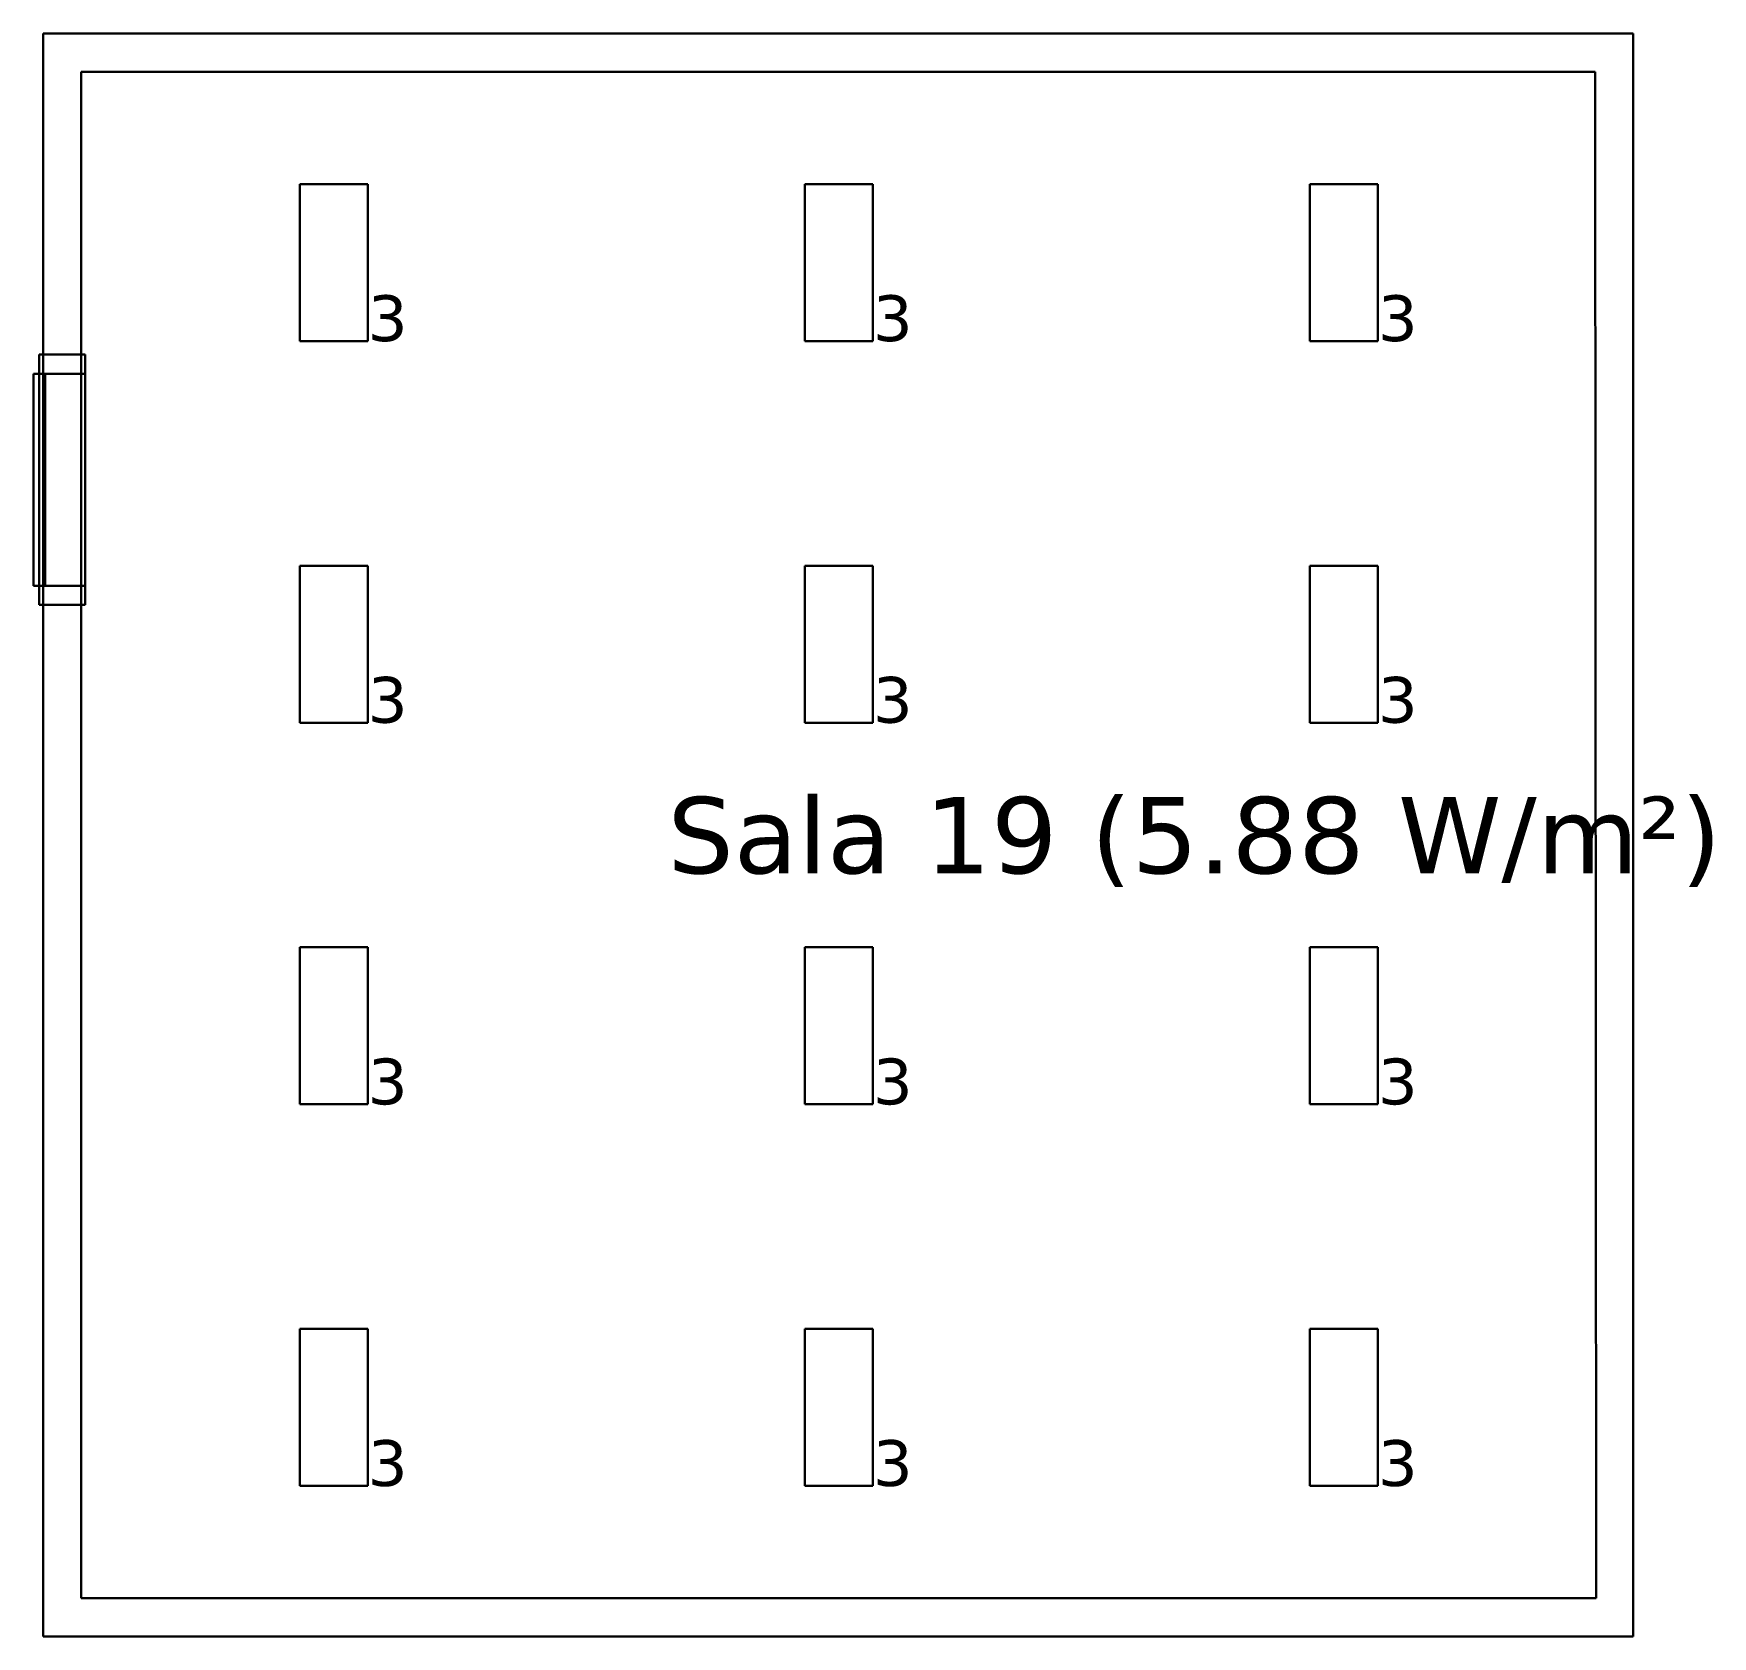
# Model space of a CAD drawing. Header units: inches. Extents: x 28 to 141, y 59 to 110.
# Drawn here: x 134.23 to 140.83, y 104.08 to 110.38 of the extents above; entities that cross this region are included whole.
import ezdxf

# ---------------------------------------------------------------- set-up
doc = ezdxf.new("R2010")
doc.units = ezdxf.units.IN
doc.header["$MEASUREMENT"] = 0
for name, color, linetype, true_color in [('DLX_BLD2_APERT', 7, 'Continuous', 0x969696), ('DLX_BLD2_CALC', 3, 'Continuous', 0x00ff00), ('DLX_BLD2_CONT', 7, 'Continuous', 0x969696), ('DLX_BLD2_DESC', 7, 'Continuous', 0x969696), ('DLX_BLD2_LUM', 7, 'Continuous', 0xffd400), ('DLX_BLD2_LUMKEY_IDX', 7, 'Continuous', 0x969696), ('DLX_BLD2_ROOF', 7, 'Continuous', 0x7f7f7f)]:
    doc.layers.add(name, color=color, linetype=linetype, true_color=true_color)
doc.styles.add('TableTextStyle', font='')
doc.styles.get('TableTextStyle').set_extended_font_data('VERDANA.TTF')

msp = doc.modelspace()

# ---------------------------------------------------------------- texts
at = {"layer": 'DLX_BLD2_DESC', "style": 'TableTextStyle'}
msp.add_text('Sala 19 (5.88 W/m²)', height=0.3, dxfattribs=at).set_placement((136.721, 107.0768))
at = {"layer": 'DLX_BLD2_LUMKEY_IDX', "style": 'TableTextStyle'}
for p in [(135.5428, 109.1687), (137.5286, 109.1687), (139.5144, 109.1687), (135.5428, 107.6687), (137.5286, 107.6687), (139.5144, 107.6687), (135.5428, 106.1687), (137.5286, 106.1687), (139.5144, 106.1687), (135.5428, 104.6687), (137.5286, 104.6687), (139.5144, 104.6687)]:
    msp.add_text('3', height=0.18, dxfattribs=at).set_placement(p)

# ---------------------------------------------------------------- linework, layer by layer
at = {"layer": 'DLX_BLD2_APERT'}
for points in [[(134.2515, 109.1154, 0), (134.2515, 108.1314, 0)], [(134.4315, 109.1154, 0), (134.2515, 109.1154, 0)], [(134.2515, 109.1154, 0), (134.2515, 109.1154, 0)], [(134.2515, 109.1154, 0), (134.4315, 109.1154, 0)], [(134.4315, 109.1154, 0), (134.2515, 109.1154, 0)], [(134.2515, 109.0404, 0), (134.2515, 109.1154, 0)], [(134.2515, 109.1154, 0), (134.4315, 109.1154, 0)], [(134.2515, 108.1314, 0), (134.2515, 109.1154, 0)], [(134.2515, 109.1154, 0), (134.2515, 109.1154, 0)], [(134.2515, 109.1154, 0), (134.2515, 109.0404, 0)], [(134.4315, 108.1314, 0), (134.4315, 109.1154, 0)], [(134.4315, 109.1154, 0), (134.4315, 109.1154, 0)], [(134.4315, 109.1154, 0), (134.4315, 109.0404, 0)], [(134.4315, 109.0404, 0), (134.4315, 109.1154, 0)], [(134.4315, 109.1154, 0), (134.4315, 109.1154, 0)], [(134.4315, 109.1154, 0), (134.4315, 108.1314, 0)], [(134.229, 108.2064, 0), (134.229, 109.0404, 0)], [(134.229, 109.0404, 0), (134.2515, 109.0404, 0)], [(134.229, 109.0404, 0), (134.229, 108.2064, 0)], [(134.229, 108.2064, 0), (134.229, 109.0404, 0)], [(134.229, 109.0404, 0), (134.229, 109.0404, 0)], [(134.2515, 109.0404, 0), (134.229, 109.0404, 0)], [(134.229, 109.0404, 0), (134.229, 109.0404, 0)], [(134.229, 109.0404, 0), (134.2515, 109.0404, 0)], [(134.2515, 109.0404, 0), (134.229, 109.0404, 0)], [(134.229, 109.0404, 0), (134.229, 108.2064, 0)], [(134.274, 109.0404, 0), (134.2515, 109.0404, 0)], [(134.2515, 109.0404, 0), (134.2515, 109.0404, 0)], [(134.2515, 109.0404, 0), (134.2515, 108.2064, 0)], [(134.2515, 108.2064, 0), (134.2515, 109.0404, 0)], [(134.2515, 109.0404, 0), (134.274, 109.0404, 0)], [(134.274, 109.0404, 0), (134.2515, 109.0404, 0)], [(134.2515, 109.0404, 0), (134.2515, 109.0404, 0)], [(134.2515, 109.0404, 0), (134.274, 109.0404, 0)], [(134.2515, 109.0404, 0), (134.274, 109.0404, 0)], [(134.2515, 109.0404, 0), (134.2515, 109.0404, 0)], [(134.2515, 108.2064, 0), (134.2515, 109.0404, 0)], [(134.2515, 109.0404, 0), (134.2515, 109.0404, 0)], [(134.2515, 109.0404, 0), (134.274, 109.0404, 0)], [(134.274, 109.0404, 0), (134.2515, 109.0404, 0)], [(134.2515, 109.0404, 0), (134.2515, 108.2064, 0)], [(134.274, 109.0404, 0), (134.2515, 109.0404, 0)], [(134.4315, 109.0404, 0), (134.274, 109.0404, 0)], [(134.274, 108.2064, 0), (134.274, 109.0404, 0)], [(134.274, 109.0404, 0), (134.4315, 109.0404, 0)], [(134.274, 109.0404, 0), (134.274, 109.0404, 0)], [(134.274, 109.0404, 0), (134.4315, 109.0404, 0)], [(134.4315, 109.0404, 0), (134.274, 109.0404, 0)], [(134.274, 109.0404, 0), (134.274, 108.2064, 0)], [(134.274, 109.0404, 0), (134.274, 109.0404, 0)], [(134.274, 109.0404, 0), (134.274, 108.2064, 0)], [(134.274, 108.2064, 0), (134.274, 109.0404, 0)], [(134.274, 109.0404, 0), (134.274, 109.0404, 0)], [(134.274, 109.0404, 0), (134.274, 108.2064, 0)], [(134.274, 109.0404, 0), (134.274, 109.0404, 0)], [(134.274, 108.2064, 0), (134.274, 109.0404, 0)], [(134.4315, 109.0404, 0), (134.4315, 109.0404, 0)], [(134.4315, 108.2064, 0), (134.4315, 109.0404, 0)], [(134.4315, 109.0404, 0), (134.4315, 108.2064, 0)], [(134.4315, 109.0404, 0), (134.4315, 109.0404, 0)], [(134.2515, 108.2064, 0), (134.229, 108.2064, 0)], [(134.229, 108.2064, 0), (134.229, 108.2064, 0)], [(134.2515, 108.2064, 0), (134.229, 108.2064, 0)], [(134.229, 108.2064, 0), (134.229, 108.2064, 0)], [(134.229, 108.2064, 0), (134.2515, 108.2064, 0)], [(134.229, 108.2064, 0), (134.2515, 108.2064, 0)], [(134.2515, 108.2064, 0), (134.274, 108.2064, 0)], [(134.2515, 108.1314, 0), (134.2515, 108.2064, 0)], [(134.2515, 108.2064, 0), (134.2515, 108.2064, 0)], [(134.2515, 108.2064, 0), (134.2515, 108.1314, 0)], [(134.274, 108.2064, 0), (134.2515, 108.2064, 0)], [(134.274, 108.2064, 0), (134.2515, 108.2064, 0)], [(134.2515, 108.2064, 0), (134.2515, 108.2064, 0)], [(134.2515, 108.2064, 0), (134.274, 108.2064, 0)], [(134.274, 108.2064, 0), (134.2515, 108.2064, 0)], [(134.2515, 108.2064, 0), (134.2515, 108.2064, 0)], [(134.2515, 108.2064, 0), (134.274, 108.2064, 0)], [(134.2515, 108.2064, 0), (134.2515, 108.2064, 0)], [(134.2515, 108.2064, 0), (134.274, 108.2064, 0)], [(134.274, 108.2064, 0), (134.2515, 108.2064, 0)], [(134.274, 108.2064, 0), (134.4315, 108.2064, 0)], [(134.4315, 108.2064, 0), (134.274, 108.2064, 0)], [(134.274, 108.2064, 0), (134.274, 108.2064, 0)], [(134.274, 108.2064, 0), (134.4315, 108.2064, 0)], [(134.4315, 108.2064, 0), (134.274, 108.2064, 0)], [(134.274, 108.2064, 0), (134.274, 108.2064, 0)], [(134.274, 108.2064, 0), (134.274, 108.2064, 0)], [(134.274, 108.2064, 0), (134.274, 108.2064, 0)], [(134.4315, 108.2064, 0), (134.4315, 108.1314, 0)], [(134.4315, 108.1314, 0), (134.4315, 108.2064, 0)], [(134.4315, 108.2064, 0), (134.4315, 108.2064, 0)], [(134.4315, 108.2064, 0), (134.4315, 108.2064, 0)], [(134.2515, 108.1314, 0), (134.4315, 108.1314, 0)], [(134.2515, 108.1314, 0), (134.2515, 108.1314, 0)], [(134.2515, 108.1314, 0), (134.4315, 108.1314, 0)], [(134.4315, 108.1314, 0), (134.2515, 108.1314, 0)], [(134.4315, 108.1314, 0), (134.2515, 108.1314, 0)], [(134.2515, 108.1314, 0), (134.2515, 108.1314, 0)], [(134.4315, 108.1314, 0), (134.4315, 108.1314, 0)], [(134.4315, 108.1314, 0), (134.4315, 108.1314, 0)]]:
    msp.add_polyline3d(points, dxfattribs=at)
at = {"layer": 'DLX_BLD2_CALC'}
for points in [[(140.3688, 110.2272, 0), (134.4165, 110.2272, 0)], [(134.4165, 110.2272, 0), (134.4165, 109.1154, 0)], [(140.3738, 104.2272, 0), (140.3688, 110.2272, 0)], [(134.4315, 109.1154, 0), (134.4165, 109.1154, 0)], [(134.4165, 109.1154, 0), (134.4165, 109.0404, 0)], [(134.4165, 109.1154, 0), (134.4315, 109.1154, 0)], [(134.4315, 109.0404, 0), (134.4315, 109.1154, 0)], [(134.4315, 109.1154, 0), (134.4315, 109.0404, 0)], [(134.4165, 109.0404, 0), (134.4315, 109.0404, 0)], [(134.4315, 109.0404, 0), (134.4165, 109.0404, 0)], [(134.4165, 109.0404, 0), (134.4165, 108.2064, 0)], [(134.4315, 108.2064, 0), (134.4165, 108.2064, 0)], [(134.4165, 108.2064, 0), (134.4165, 108.1314, 0)], [(134.4165, 108.2064, 0), (134.4315, 108.2064, 0)], [(134.4315, 108.1314, 0), (134.4315, 108.2064, 0)], [(134.4315, 108.2064, 0), (134.4315, 108.1314, 0)], [(134.4165, 108.1314, 0), (134.4315, 108.1314, 0)], [(134.4315, 108.1314, 0), (134.4165, 108.1314, 0)], [(134.4165, 108.1314, 0), (134.4165, 104.2272, 0)], [(134.4165, 104.2272, 0), (140.3738, 104.2272, 0)]]:
    msp.add_polyline3d(points, dxfattribs=at)
at = {"layer": 'DLX_BLD2_CONT'}
for points in [[(140.5188, 110.3773, 0), (134.2665, 110.3773, 0)], [(134.2665, 110.3773, 0), (134.2665, 104.0773, 0)], [(140.5188, 104.0773, 0), (140.5188, 110.3773, 0)], [(140.3688, 110.2272, 0), (134.4165, 110.2272, 0)], [(134.4165, 110.2272, 0), (134.4165, 104.2272, 0)], [(140.3738, 104.2272, 0), (140.3688, 110.2272, 0)], [(134.4165, 104.2272, 0), (140.3738, 104.2272, 0)], [(134.2665, 104.0773, 0), (140.5188, 104.0773, 0)]]:
    msp.add_polyline3d(points, dxfattribs=at)
at = {"layer": 'DLX_BLD2_LUM'}
for points in [[(135.2758, 109.7858, 0), (135.5428, 109.7858, 0)], [(135.5428, 109.7858, 0), (135.2758, 109.7858, 0)], [(135.2758, 109.7858, 0), (135.2758, 109.7858, 0)], [(135.2758, 109.1687, 0), (135.2758, 109.7858, 0)], [(135.2758, 109.7858, 0), (135.2758, 109.7858, 0)], [(135.2758, 109.7858, 0), (135.2758, 109.1687, 0)], [(135.5428, 109.7858, 0), (135.2758, 109.7858, 0)], [(135.2758, 109.7858, 0), (135.2758, 109.1687, 0)], [(135.2758, 109.7858, 0), (135.5428, 109.7858, 0)], [(135.2758, 109.1687, 0), (135.2758, 109.7858, 0)], [(135.5428, 109.7858, 0), (135.5428, 109.7858, 0)], [(135.5428, 109.7858, 0), (135.5428, 109.1687, 0)], [(135.5428, 109.1687, 0), (135.5428, 109.7858, 0)], [(135.5428, 109.7858, 0), (135.5428, 109.7858, 0)], [(135.5428, 109.1687, 0), (135.5428, 109.7858, 0)], [(135.5428, 109.7858, 0), (135.5428, 109.1687, 0)], [(137.2616, 109.7858, 0), (137.5286, 109.7858, 0)], [(137.5286, 109.7858, 0), (137.2616, 109.7858, 0)], [(137.2616, 109.7858, 0), (137.2616, 109.7858, 0)], [(137.2616, 109.1687, 0), (137.2616, 109.7858, 0)], [(137.2616, 109.7858, 0), (137.2616, 109.7858, 0)], [(137.2616, 109.7858, 0), (137.2616, 109.1687, 0)], [(137.5286, 109.7858, 0), (137.2616, 109.7858, 0)], [(137.2616, 109.7858, 0), (137.2616, 109.1687, 0)], [(137.2616, 109.7858, 0), (137.5286, 109.7858, 0)], [(137.2616, 109.1687, 0), (137.2616, 109.7858, 0)], [(137.5286, 109.7858, 0), (137.5286, 109.7858, 0)], [(137.5286, 109.7858, 0), (137.5286, 109.1687, 0)], [(137.5286, 109.1687, 0), (137.5286, 109.7858, 0)], [(137.5286, 109.7858, 0), (137.5286, 109.7858, 0)], [(137.5286, 109.1687, 0), (137.5286, 109.7858, 0)], [(137.5286, 109.7858, 0), (137.5286, 109.1687, 0)], [(139.2474, 109.7858, 0), (139.5144, 109.7858, 0)], [(139.5144, 109.7858, 0), (139.2474, 109.7858, 0)], [(139.2474, 109.7858, 0), (139.2474, 109.7858, 0)], [(139.2474, 109.1687, 0), (139.2474, 109.7858, 0)], [(139.2474, 109.7858, 0), (139.2474, 109.7858, 0)], [(139.2474, 109.7858, 0), (139.2474, 109.1687, 0)], [(139.5144, 109.7858, 0), (139.2474, 109.7858, 0)], [(139.2474, 109.7858, 0), (139.2474, 109.1687, 0)], [(139.2474, 109.7858, 0), (139.5144, 109.7858, 0)], [(139.2474, 109.1687, 0), (139.2474, 109.7858, 0)], [(139.5144, 109.7858, 0), (139.5144, 109.7858, 0)], [(139.5144, 109.7858, 0), (139.5144, 109.1687, 0)], [(139.5144, 109.1687, 0), (139.5144, 109.7858, 0)], [(139.5144, 109.7858, 0), (139.5144, 109.7858, 0)], [(139.5144, 109.1687, 0), (139.5144, 109.7858, 0)], [(139.5144, 109.7858, 0), (139.5144, 109.1687, 0)], [(135.5428, 109.1687, 0), (135.2758, 109.1687, 0)], [(135.2758, 109.1687, 0), (135.2758, 109.1687, 0)], [(135.2758, 109.1687, 0), (135.5428, 109.1687, 0)], [(135.2758, 109.1687, 0), (135.2758, 109.1687, 0)], [(135.2758, 109.1687, 0), (135.5428, 109.1687, 0)], [(135.5428, 109.1687, 0), (135.2758, 109.1687, 0)], [(135.5428, 109.1687, 0), (135.5428, 109.1687, 0)], [(135.5428, 109.1687, 0), (135.5428, 109.1687, 0)], [(137.5286, 109.1687, 0), (137.2616, 109.1687, 0)], [(137.2616, 109.1687, 0), (137.2616, 109.1687, 0)], [(137.2616, 109.1687, 0), (137.5286, 109.1687, 0)], [(137.2616, 109.1687, 0), (137.2616, 109.1687, 0)], [(137.2616, 109.1687, 0), (137.5286, 109.1687, 0)], [(137.5286, 109.1687, 0), (137.2616, 109.1687, 0)], [(137.5286, 109.1687, 0), (137.5286, 109.1687, 0)], [(137.5286, 109.1687, 0), (137.5286, 109.1687, 0)], [(139.5144, 109.1687, 0), (139.2474, 109.1687, 0)], [(139.2474, 109.1687, 0), (139.2474, 109.1687, 0)], [(139.2474, 109.1687, 0), (139.5144, 109.1687, 0)], [(139.2474, 109.1687, 0), (139.2474, 109.1687, 0)], [(139.2474, 109.1687, 0), (139.5144, 109.1687, 0)], [(139.5144, 109.1687, 0), (139.2474, 109.1687, 0)], [(139.5144, 109.1687, 0), (139.5144, 109.1687, 0)], [(139.5144, 109.1687, 0), (139.5144, 109.1687, 0)], [(135.2758, 108.2858, 0), (135.5428, 108.2858, 0)], [(135.5428, 108.2858, 0), (135.2758, 108.2858, 0)], [(135.2758, 108.2858, 0), (135.2758, 108.2858, 0)], [(135.2758, 107.6687, 0), (135.2758, 108.2858, 0)], [(135.2758, 108.2858, 0), (135.2758, 108.2858, 0)], [(135.2758, 108.2858, 0), (135.2758, 107.6687, 0)], [(135.5428, 108.2858, 0), (135.2758, 108.2858, 0)], [(135.2758, 108.2858, 0), (135.2758, 107.6687, 0)], [(135.2758, 108.2858, 0), (135.5428, 108.2858, 0)], [(135.2758, 107.6687, 0), (135.2758, 108.2858, 0)], [(135.5428, 108.2858, 0), (135.5428, 108.2858, 0)], [(135.5428, 108.2858, 0), (135.5428, 107.6687, 0)], [(135.5428, 107.6687, 0), (135.5428, 108.2858, 0)], [(135.5428, 108.2858, 0), (135.5428, 108.2858, 0)], [(135.5428, 107.6687, 0), (135.5428, 108.2858, 0)], [(135.5428, 108.2858, 0), (135.5428, 107.6687, 0)], [(137.2616, 108.2858, 0), (137.5286, 108.2858, 0)], [(137.5286, 108.2858, 0), (137.2616, 108.2858, 0)], [(137.2616, 108.2858, 0), (137.2616, 108.2858, 0)], [(137.2616, 107.6687, 0), (137.2616, 108.2858, 0)], [(137.2616, 108.2858, 0), (137.2616, 108.2858, 0)], [(137.2616, 108.2858, 0), (137.2616, 107.6687, 0)], [(137.5286, 108.2858, 0), (137.2616, 108.2858, 0)], [(137.2616, 108.2858, 0), (137.2616, 107.6687, 0)], [(137.2616, 108.2858, 0), (137.5286, 108.2858, 0)], [(137.2616, 107.6687, 0), (137.2616, 108.2858, 0)], [(137.5286, 108.2858, 0), (137.5286, 108.2858, 0)], [(137.5286, 108.2858, 0), (137.5286, 107.6687, 0)], [(137.5286, 107.6687, 0), (137.5286, 108.2858, 0)], [(137.5286, 108.2858, 0), (137.5286, 108.2858, 0)], [(137.5286, 107.6687, 0), (137.5286, 108.2858, 0)], [(137.5286, 108.2858, 0), (137.5286, 107.6687, 0)], [(139.2474, 108.2858, 0), (139.5144, 108.2858, 0)], [(139.5144, 108.2858, 0), (139.2474, 108.2858, 0)], [(139.2474, 108.2858, 0), (139.2474, 108.2858, 0)], [(139.2474, 107.6687, 0), (139.2474, 108.2858, 0)], [(139.2474, 108.2858, 0), (139.2474, 108.2858, 0)], [(139.2474, 108.2858, 0), (139.2474, 107.6687, 0)], [(139.5144, 108.2858, 0), (139.2474, 108.2858, 0)], [(139.2474, 108.2858, 0), (139.2474, 107.6687, 0)], [(139.2474, 108.2858, 0), (139.5144, 108.2858, 0)], [(139.2474, 107.6687, 0), (139.2474, 108.2858, 0)], [(139.5144, 108.2858, 0), (139.5144, 108.2858, 0)], [(139.5144, 108.2858, 0), (139.5144, 107.6687, 0)], [(139.5144, 107.6687, 0), (139.5144, 108.2858, 0)], [(139.5144, 108.2858, 0), (139.5144, 108.2858, 0)], [(139.5144, 107.6687, 0), (139.5144, 108.2858, 0)], [(139.5144, 108.2858, 0), (139.5144, 107.6687, 0)], [(135.5428, 107.6687, 0), (135.2758, 107.6687, 0)], [(135.2758, 107.6687, 0), (135.2758, 107.6687, 0)], [(135.2758, 107.6687, 0), (135.5428, 107.6687, 0)], [(135.2758, 107.6687, 0), (135.2758, 107.6687, 0)], [(135.2758, 107.6687, 0), (135.5428, 107.6687, 0)], [(135.5428, 107.6687, 0), (135.2758, 107.6687, 0)], [(135.5428, 107.6687, 0), (135.5428, 107.6687, 0)], [(135.5428, 107.6687, 0), (135.5428, 107.6687, 0)], [(137.5286, 107.6687, 0), (137.2616, 107.6687, 0)], [(137.2616, 107.6687, 0), (137.2616, 107.6687, 0)], [(137.2616, 107.6687, 0), (137.5286, 107.6687, 0)], [(137.2616, 107.6687, 0), (137.2616, 107.6687, 0)], [(137.2616, 107.6687, 0), (137.5286, 107.6687, 0)], [(137.5286, 107.6687, 0), (137.2616, 107.6687, 0)], [(137.5286, 107.6687, 0), (137.5286, 107.6687, 0)], [(137.5286, 107.6687, 0), (137.5286, 107.6687, 0)], [(139.5144, 107.6687, 0), (139.2474, 107.6687, 0)], [(139.2474, 107.6687, 0), (139.2474, 107.6687, 0)], [(139.2474, 107.6687, 0), (139.5144, 107.6687, 0)], [(139.2474, 107.6687, 0), (139.2474, 107.6687, 0)], [(139.2474, 107.6687, 0), (139.5144, 107.6687, 0)], [(139.5144, 107.6687, 0), (139.2474, 107.6687, 0)], [(139.5144, 107.6687, 0), (139.5144, 107.6687, 0)], [(139.5144, 107.6687, 0), (139.5144, 107.6687, 0)], [(135.2758, 106.7858, 0), (135.5428, 106.7858, 0)], [(135.5428, 106.7858, 0), (135.2758, 106.7858, 0)], [(135.2758, 106.7858, 0), (135.2758, 106.7858, 0)], [(135.2758, 106.1687, 0), (135.2758, 106.7858, 0)], [(135.2758, 106.7858, 0), (135.2758, 106.7858, 0)], [(135.2758, 106.7858, 0), (135.2758, 106.1687, 0)], [(135.5428, 106.7858, 0), (135.2758, 106.7858, 0)], [(135.2758, 106.7858, 0), (135.2758, 106.1687, 0)], [(135.2758, 106.7858, 0), (135.5428, 106.7858, 0)], [(135.2758, 106.1687, 0), (135.2758, 106.7858, 0)], [(135.5428, 106.7858, 0), (135.5428, 106.7858, 0)], [(135.5428, 106.7858, 0), (135.5428, 106.1687, 0)], [(135.5428, 106.1687, 0), (135.5428, 106.7858, 0)], [(135.5428, 106.7858, 0), (135.5428, 106.7858, 0)], [(135.5428, 106.1687, 0), (135.5428, 106.7858, 0)], [(135.5428, 106.7858, 0), (135.5428, 106.1687, 0)], [(137.2616, 106.7858, 0), (137.5286, 106.7858, 0)], [(137.5286, 106.7858, 0), (137.2616, 106.7858, 0)], [(137.2616, 106.7858, 0), (137.2616, 106.7858, 0)], [(137.2616, 106.1687, 0), (137.2616, 106.7858, 0)], [(137.2616, 106.7858, 0), (137.2616, 106.7858, 0)], [(137.2616, 106.7858, 0), (137.2616, 106.1687, 0)], [(137.5286, 106.7858, 0), (137.2616, 106.7858, 0)], [(137.2616, 106.7858, 0), (137.2616, 106.1687, 0)], [(137.2616, 106.7858, 0), (137.5286, 106.7858, 0)], [(137.2616, 106.1687, 0), (137.2616, 106.7858, 0)], [(137.5286, 106.7858, 0), (137.5286, 106.7858, 0)], [(137.5286, 106.7858, 0), (137.5286, 106.1687, 0)], [(137.5286, 106.1687, 0), (137.5286, 106.7858, 0)], [(137.5286, 106.7858, 0), (137.5286, 106.7858, 0)], [(137.5286, 106.1687, 0), (137.5286, 106.7858, 0)], [(137.5286, 106.7858, 0), (137.5286, 106.1687, 0)], [(139.2474, 106.7858, 0), (139.5144, 106.7858, 0)], [(139.5144, 106.7858, 0), (139.2474, 106.7858, 0)], [(139.2474, 106.7858, 0), (139.2474, 106.7858, 0)], [(139.2474, 106.1687, 0), (139.2474, 106.7858, 0)], [(139.2474, 106.7858, 0), (139.2474, 106.7858, 0)], [(139.2474, 106.7858, 0), (139.2474, 106.1687, 0)], [(139.5144, 106.7858, 0), (139.2474, 106.7858, 0)], [(139.2474, 106.7858, 0), (139.2474, 106.1687, 0)], [(139.2474, 106.7858, 0), (139.5144, 106.7858, 0)], [(139.2474, 106.1687, 0), (139.2474, 106.7858, 0)], [(139.5144, 106.7858, 0), (139.5144, 106.7858, 0)], [(139.5144, 106.7858, 0), (139.5144, 106.1687, 0)], [(139.5144, 106.1687, 0), (139.5144, 106.7858, 0)], [(139.5144, 106.7858, 0), (139.5144, 106.7858, 0)], [(139.5144, 106.1687, 0), (139.5144, 106.7858, 0)], [(139.5144, 106.7858, 0), (139.5144, 106.1687, 0)], [(135.5428, 106.1687, 0), (135.2758, 106.1687, 0)], [(135.2758, 106.1687, 0), (135.2758, 106.1687, 0)], [(135.2758, 106.1687, 0), (135.5428, 106.1687, 0)], [(135.2758, 106.1687, 0), (135.2758, 106.1687, 0)], [(135.2758, 106.1687, 0), (135.5428, 106.1687, 0)], [(135.5428, 106.1687, 0), (135.2758, 106.1687, 0)], [(135.5428, 106.1687, 0), (135.5428, 106.1687, 0)], [(135.5428, 106.1687, 0), (135.5428, 106.1687, 0)], [(137.5286, 106.1687, 0), (137.2616, 106.1687, 0)], [(137.2616, 106.1687, 0), (137.2616, 106.1687, 0)], [(137.2616, 106.1687, 0), (137.5286, 106.1687, 0)], [(137.2616, 106.1687, 0), (137.2616, 106.1687, 0)], [(137.2616, 106.1687, 0), (137.5286, 106.1687, 0)], [(137.5286, 106.1687, 0), (137.2616, 106.1687, 0)], [(137.5286, 106.1687, 0), (137.5286, 106.1687, 0)], [(137.5286, 106.1687, 0), (137.5286, 106.1687, 0)], [(139.5144, 106.1687, 0), (139.2474, 106.1687, 0)], [(139.2474, 106.1687, 0), (139.2474, 106.1687, 0)], [(139.2474, 106.1687, 0), (139.5144, 106.1687, 0)], [(139.2474, 106.1687, 0), (139.2474, 106.1687, 0)], [(139.2474, 106.1687, 0), (139.5144, 106.1687, 0)], [(139.5144, 106.1687, 0), (139.2474, 106.1687, 0)], [(139.5144, 106.1687, 0), (139.5144, 106.1687, 0)], [(139.5144, 106.1687, 0), (139.5144, 106.1687, 0)], [(135.2758, 105.2858, 0), (135.5428, 105.2858, 0)], [(135.5428, 105.2858, 0), (135.2758, 105.2858, 0)], [(135.2758, 105.2858, 0), (135.2758, 105.2858, 0)], [(135.2758, 104.6687, 0), (135.2758, 105.2858, 0)], [(135.2758, 105.2858, 0), (135.2758, 105.2858, 0)], [(135.2758, 105.2858, 0), (135.2758, 104.6687, 0)], [(135.5428, 105.2858, 0), (135.2758, 105.2858, 0)], [(135.2758, 105.2858, 0), (135.2758, 104.6687, 0)], [(135.2758, 105.2858, 0), (135.5428, 105.2858, 0)], [(135.2758, 104.6687, 0), (135.2758, 105.2858, 0)], [(135.5428, 105.2858, 0), (135.5428, 105.2858, 0)], [(135.5428, 105.2858, 0), (135.5428, 104.6687, 0)], [(135.5428, 104.6687, 0), (135.5428, 105.2858, 0)], [(135.5428, 105.2858, 0), (135.5428, 105.2858, 0)], [(135.5428, 104.6687, 0), (135.5428, 105.2858, 0)], [(135.5428, 105.2858, 0), (135.5428, 104.6687, 0)], [(137.2616, 105.2858, 0), (137.5286, 105.2858, 0)], [(137.5286, 105.2858, 0), (137.2616, 105.2858, 0)], [(137.2616, 105.2858, 0), (137.2616, 105.2858, 0)], [(137.2616, 104.6687, 0), (137.2616, 105.2858, 0)], [(137.2616, 105.2858, 0), (137.2616, 105.2858, 0)], [(137.2616, 105.2858, 0), (137.2616, 104.6687, 0)], [(137.5286, 105.2858, 0), (137.2616, 105.2858, 0)], [(137.2616, 105.2858, 0), (137.2616, 104.6687, 0)], [(137.2616, 105.2858, 0), (137.5286, 105.2858, 0)], [(137.2616, 104.6687, 0), (137.2616, 105.2858, 0)], [(137.5286, 105.2858, 0), (137.5286, 105.2858, 0)], [(137.5286, 105.2858, 0), (137.5286, 104.6687, 0)], [(137.5286, 104.6687, 0), (137.5286, 105.2858, 0)], [(137.5286, 105.2858, 0), (137.5286, 105.2858, 0)], [(137.5286, 104.6687, 0), (137.5286, 105.2858, 0)], [(137.5286, 105.2858, 0), (137.5286, 104.6687, 0)], [(139.2474, 105.2858, 0), (139.5144, 105.2858, 0)], [(139.5144, 105.2858, 0), (139.2474, 105.2858, 0)], [(139.2474, 105.2858, 0), (139.2474, 105.2858, 0)], [(139.2474, 104.6687, 0), (139.2474, 105.2858, 0)], [(139.2474, 105.2858, 0), (139.2474, 105.2858, 0)], [(139.2474, 105.2858, 0), (139.2474, 104.6687, 0)], [(139.5144, 105.2858, 0), (139.2474, 105.2858, 0)], [(139.2474, 105.2858, 0), (139.2474, 104.6687, 0)], [(139.2474, 105.2858, 0), (139.5144, 105.2858, 0)], [(139.2474, 104.6687, 0), (139.2474, 105.2858, 0)], [(139.5144, 105.2858, 0), (139.5144, 105.2858, 0)], [(139.5144, 105.2858, 0), (139.5144, 104.6687, 0)], [(139.5144, 104.6687, 0), (139.5144, 105.2858, 0)], [(139.5144, 105.2858, 0), (139.5144, 105.2858, 0)], [(139.5144, 104.6687, 0), (139.5144, 105.2858, 0)], [(139.5144, 105.2858, 0), (139.5144, 104.6687, 0)], [(135.5428, 104.6687, 0), (135.2758, 104.6687, 0)], [(135.2758, 104.6687, 0), (135.2758, 104.6687, 0)], [(135.2758, 104.6687, 0), (135.5428, 104.6687, 0)], [(135.2758, 104.6687, 0), (135.2758, 104.6687, 0)], [(135.2758, 104.6687, 0), (135.5428, 104.6687, 0)], [(135.5428, 104.6687, 0), (135.2758, 104.6687, 0)], [(135.5428, 104.6687, 0), (135.5428, 104.6687, 0)], [(135.5428, 104.6687, 0), (135.5428, 104.6687, 0)], [(137.5286, 104.6687, 0), (137.2616, 104.6687, 0)], [(137.2616, 104.6687, 0), (137.2616, 104.6687, 0)], [(137.2616, 104.6687, 0), (137.5286, 104.6687, 0)], [(137.2616, 104.6687, 0), (137.2616, 104.6687, 0)], [(137.2616, 104.6687, 0), (137.5286, 104.6687, 0)], [(137.5286, 104.6687, 0), (137.2616, 104.6687, 0)], [(137.5286, 104.6687, 0), (137.5286, 104.6687, 0)], [(137.5286, 104.6687, 0), (137.5286, 104.6687, 0)], [(139.5144, 104.6687, 0), (139.2474, 104.6687, 0)], [(139.2474, 104.6687, 0), (139.2474, 104.6687, 0)], [(139.2474, 104.6687, 0), (139.5144, 104.6687, 0)], [(139.2474, 104.6687, 0), (139.2474, 104.6687, 0)], [(139.2474, 104.6687, 0), (139.5144, 104.6687, 0)], [(139.5144, 104.6687, 0), (139.2474, 104.6687, 0)], [(139.5144, 104.6687, 0), (139.5144, 104.6687, 0)], [(139.5144, 104.6687, 0), (139.5144, 104.6687, 0)]]:
    msp.add_polyline3d(points, dxfattribs=at)
at = {"layer": 'DLX_BLD2_ROOF'}
for points in [[(140.5188, 110.3772, 0), (134.2664, 110.3772, 0)], [(134.2664, 110.3772, 0), (134.2664, 110.3772, 0)], [(134.2664, 110.3772, 0), (140.5188, 110.3772, 0)], [(134.2664, 110.3772, 0), (134.2664, 104.0773, 0)], [(134.2664, 104.0773, 0), (134.2664, 110.3772, 0)], [(134.2664, 110.3772, 0), (134.2664, 110.3772, 0)], [(134.2664, 110.3772, 0), (140.5188, 110.3772, 0)], [(134.2664, 104.0773, 0), (134.2664, 110.3772, 0)], [(140.5188, 110.3772, 0), (134.2664, 110.3772, 0)], [(134.2664, 110.3772, 0), (134.2664, 104.0773, 0)], [(140.5188, 104.0773, 0), (140.5188, 110.3772, 0)], [(140.5188, 110.3772, 0), (140.5188, 110.3772, 0)], [(140.5188, 110.3772, 0), (140.5188, 104.0773, 0)], [(140.5188, 110.3772, 0), (140.5188, 110.3772, 0)], [(140.5188, 110.3772, 0), (140.5188, 104.0773, 0)], [(140.5188, 104.0773, 0), (140.5188, 110.3772, 0)], [(140.3688, 110.2272, 0), (134.4164, 110.2272, 0)], [(134.4164, 110.2272, 0), (134.4164, 104.2272, 0)], [(134.4164, 104.2272, 0), (134.4164, 110.2272, 0)], [(134.4164, 110.2272, 0), (140.3688, 110.2272, 0)], [(140.3738, 104.2272, 0), (140.3688, 110.2272, 0)], [(140.3688, 110.2272, 0), (140.3738, 104.2272, 0)], [(134.4164, 104.2272, 0), (140.3738, 104.2272, 0)], [(140.3738, 104.2272, 0), (134.4164, 104.2272, 0)], [(134.2664, 104.0773, 0), (140.5188, 104.0773, 0)], [(140.5188, 104.0773, 0), (134.2664, 104.0773, 0)], [(134.2664, 104.0773, 0), (134.2664, 104.0773, 0)], [(134.2664, 104.0773, 0), (134.2664, 104.0773, 0)], [(140.5188, 104.0773, 0), (134.2664, 104.0773, 0)], [(134.2664, 104.0773, 0), (140.5188, 104.0773, 0)], [(140.5188, 104.0773, 0), (140.5188, 104.0773, 0)], [(140.5188, 104.0773, 0), (140.5188, 104.0773, 0)]]:
    msp.add_polyline3d(points, dxfattribs=at)

msp.set_redraw_order([(e.dxf.handle, doc.entitydb.next_handle()) for e in msp.query("TEXT MTEXT ATTDEF DIMENSION ARC_DIMENSION")])  # texts and dimensions are drawn at this point

doc.saveas('drawing.dxf')
